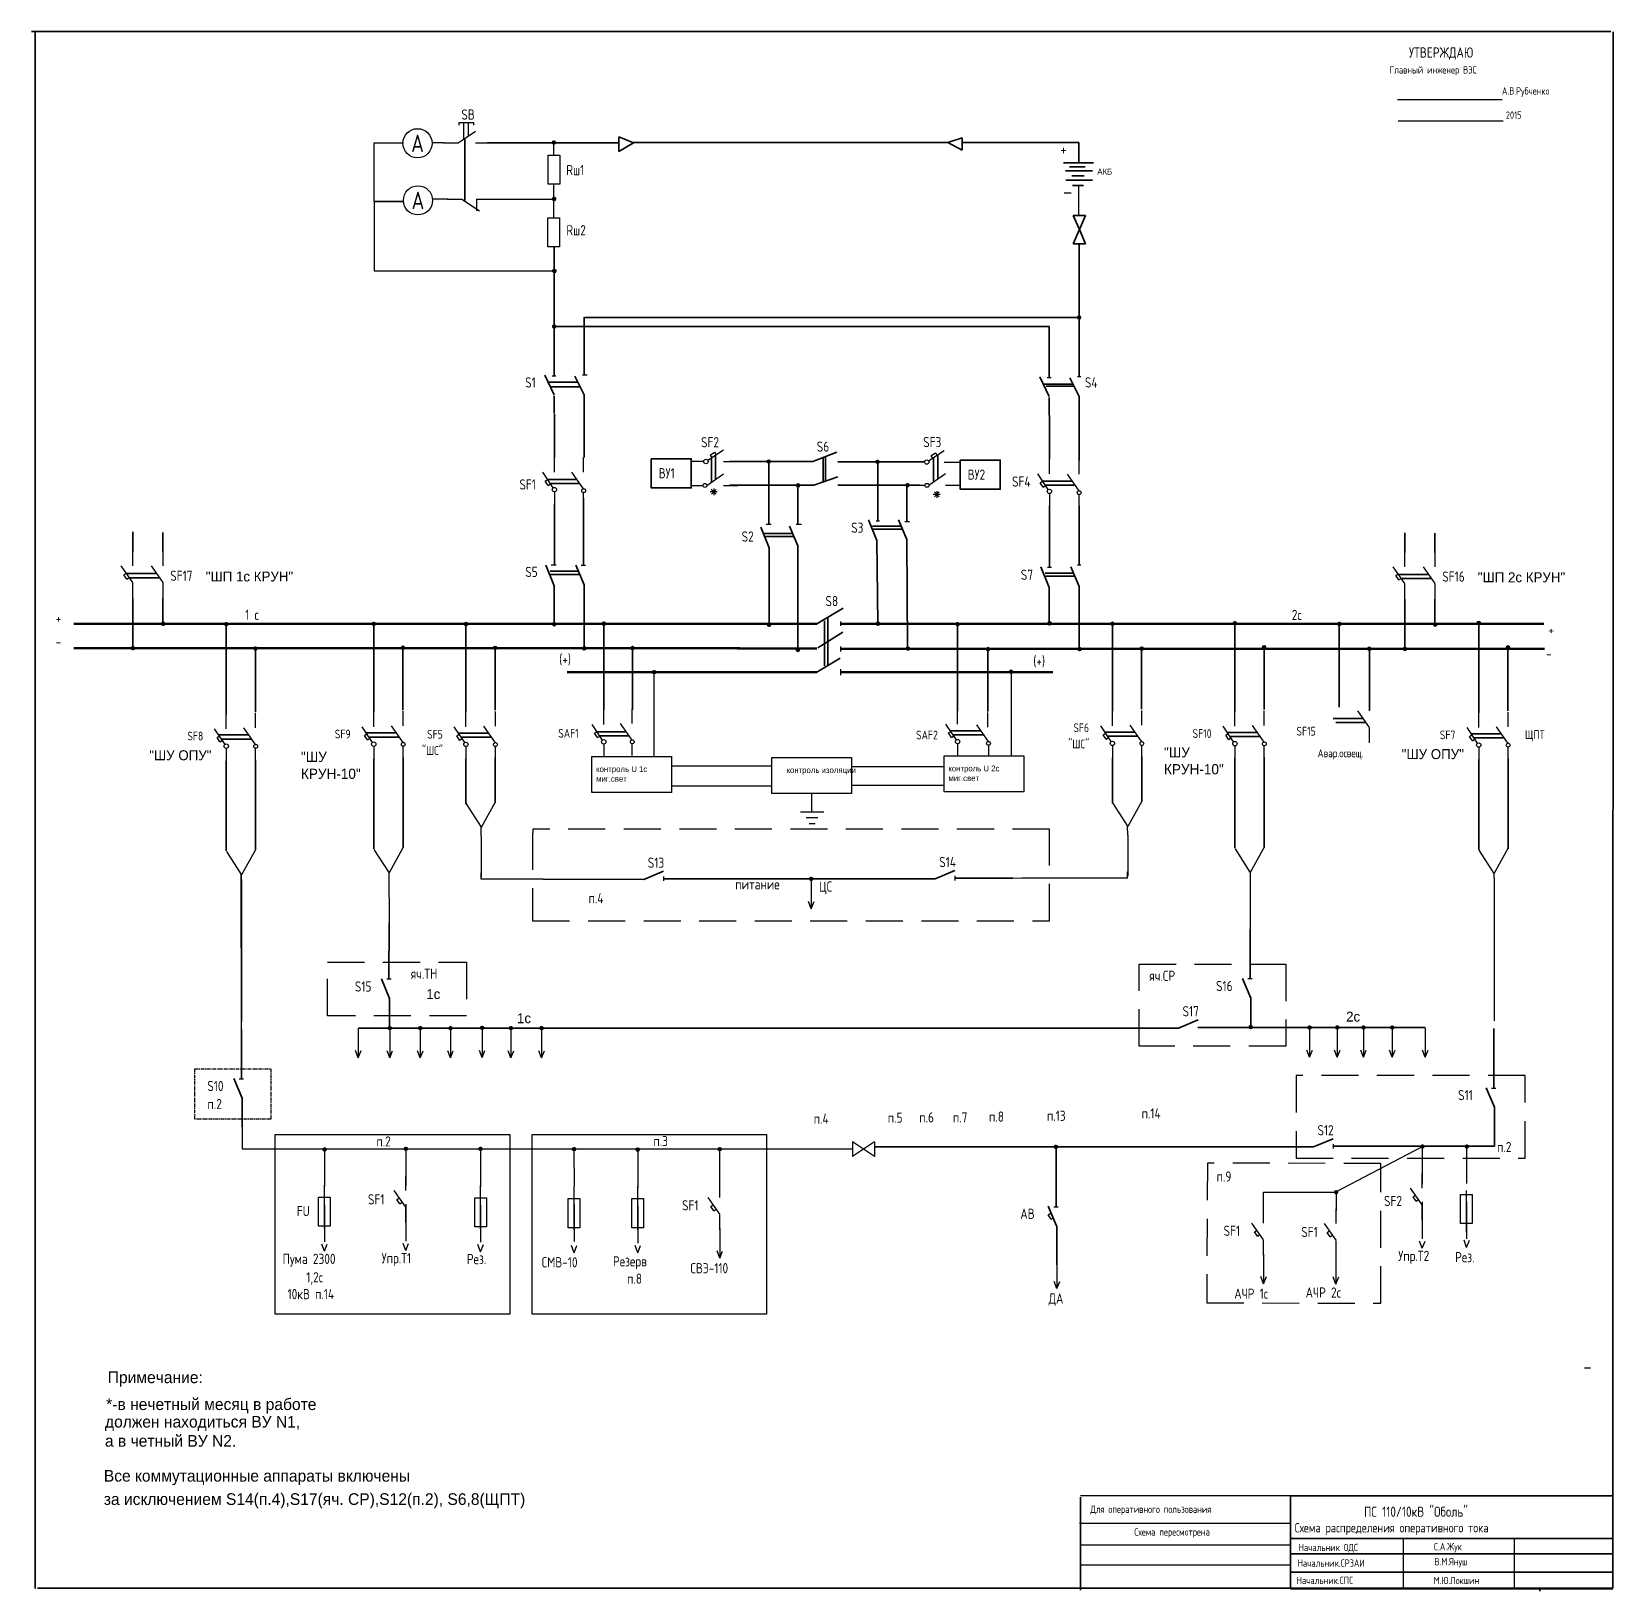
# Model space of a CAD drawing. Header units: millimetres. Extents: x 14 to 557, y 20 to 555.
import ezdxf
from ezdxf.enums import TextEntityAlignment as Align

# ---------------------------------------------------------------- set-up
doc = ezdxf.new("R2010")
doc.units = ezdxf.units.MM
doc.header["$MEASUREMENT"] = 0
doc.linetypes.add('CENTER', pattern=[2, 1.25, -0.25, 0.25, -0.25])
doc.linetypes.add('DASHED', pattern=[19.05, 12.7, -6.35])
doc.layers.add('0 @ 1', color=7, linetype='Continuous')
doc.layers.add('Элементы', color=6, linetype='Continuous')
doc.styles.add('Annotative', font='txt')
doc.styles.add('НАДПИСИ', font='gostw.shx')

msp = doc.modelspace()

# ---------------------------------------------------------------- texts
at = {"lineweight": 35, "style": 'НАДПИСИ'}
for s, height, p in [('УТВЕРЖДАЮ', 3.5, (486.76, 545.62)), ('Главный инженер ВЭС', 2.5, (480.11, 540.16)), ('А.В.Рубченко', 2.5, (518.63, 532.93)), ('SВ', 3.5, (161.65, 524.33)), ('2015', 2.5, (519.95, 524.65)), ('+', 4, (367.1, 512.17)), ('Rш1', 3.5, (197.64, 505.27)), ('Rш2', 3.5, (197.66, 484.64)), ('S1', 3.5, (183.56, 432.4)), ('S4', 3.5, (375.56, 432.4)), ('SF2', 3.5, (243.88, 411.9)), ('S6', 3.5, (283.56, 410.4)), ('SF3', 3.5, (320.06, 411.94)), ('ВУ1', 3.5, (229.35, 401.26)), ('ВУ2', 3.5, (335.34, 400.77)), ('SF4', 3.5, (350.56, 398.4)), ('SF1', 3.5, (181.56, 397.4)), ('S3', 3.5, (295.37, 382.57)), ('S2', 3.5, (257.8, 379.54)), ('SF17', 3.5, (61.78, 366.07)), ('S5', 3.5, (183.56, 367.4)), ('S7', 3.5, (353.56, 366.4)), ('SF16', 3.5, (498.14, 365.8)), ('S8', 3.5, (286.56, 357.4)), ('+', 3.5, (22.45, 351.4)), ('1 с', 3.5, (87.5, 352.68)), ('2с', 3.5, (446.54, 352.62)), ('-', 3.5, (22.45, 343.4)), ('(+)', 3.5, (195.22, 337.38)), ('(+)', 3.5, (357.85, 336.76)), ('-', 3.5, (533.79, 339.34)), ('SF9', 3, (118.24, 312.01)), ('SF5', 3, (149.9, 311.94)), ('SАF1', 3, (194.89, 312.27)), ('SF6', 3, (371.61, 314.17)), ('SF10', 3, (412.49, 312.18)), ('SF15', 3, (448.13, 312.99)), ('SF7', 3, (497.31, 311.72)), ('ЩПТ', 3, (526.51, 311.83)), ('SF8', 3, (67.66, 311.33)), ('"ШС"', 3, (148.14, 306.37)), ('SАF2', 3, (317.63, 311.68)), ('"ШС"', 3, (369.85, 308.61)), ('Авар.освещ.', 2.8, (455.4, 305.54)), ('S14', 3.5, (325.57, 267.82)), ('S13', 3.5, (225.61, 267.62)), ('питание', 3.5, (255.61, 260.21)), ('ЦС', 3.5, (284.31, 259.43)), ('п.4', 3.5, (205.28, 255.44)), ('S15', 3.5, (125.12, 225.14)), ('яч.ТН', 3.5, (144.32, 229.51)), ('яч.СР', 3.5, (397.68, 228.82)), ('S16', 3.5, (420.54, 225.31)), ('S17', 3.5, (409.05, 216.65)), ('S10', 3.5, (74.49, 191)), ('S11', 3.5, (503.58, 187.86)), ('п.2', 3.5, (74.55, 184.81)), ('п.14', 3.5, (395.01, 181.6)), ('п.4', 3.5, (282.52, 179.76)), ('п.5', 3.5, (307.94, 180.13)), ('п.6', 3.5, (318.73, 180.26)), ('п.7', 3.5, (330.26, 180.26)), ('п.8', 3.5, (342.66, 180.5)), ('п.13', 3.5, (362.54, 180.78)), ('S12', 3.5, (455.34, 175.82)), ('п.2', 3.5, (132.5, 171.99)), ('п.3', 3.5, (227.52, 172.13)), ('п.2', 3.5, (516.95, 170.09)), ('п.9', 3.5, (420.73, 159.94)), ('SF1', 3.5, (129.61, 152.1)), ('SF1', 3.5, (237.35, 150.05)), ('SF2', 3.5, (478.16, 151.54)), ('FU', 3.5, (105.19, 148.08)), ('AB', 3.5, (353.4, 147.15)), ('SF1', 3.5, (423.13, 141.32)), ('SF1', 3.5, (449.76, 140.91)), ('Упр.Т2', 3.5, (483.06, 132.7)), ('Рез.', 3.5, (502.54, 132.26)), ('Пума 2300', 3.5, (100.34, 131.69)), ('Упр.Т1', 3.5, (134.32, 131.91)), ('Рез.', 3.5, (163.53, 131.61)), ('СМВ-10', 3.5, (189.22, 130.52)), ('Резерв', 3.5, (213.65, 130.83)), ('СВЭ-110', 3.5, (240.23, 128.48)), ('1,2с', 3.5, (108.44, 125.37)), ('п.8', 3.5, (218.49, 124.91)), ('10кВ п.14', 3.5, (102.03, 119.6)), ('ДА', 3.5, (363.1, 118.08)), ('АЧР 1с', 3.5, (426.79, 119.75)), ('АЧР 2с', 3.5, (451.27, 120.14)), ('ПС 110/10кВ "Оболь"', 3.5, (471.33, 44.92)), ('Для оперативного пользования', 2.5, (377.45, 46.27)), ('Схема пересмотрена', 2.5, (392.52, 38.48)), ('Схема распределения оперативного тока', 3.2, (447.52, 39.57)), ('Начальник ОДС', 2.5, (448.84, 33.15)), ('С.А.Жук', 2.5, (495.31, 33.44)), ('Начальник.СРЗАИ', 2.5, (448.49, 27.79)), ('В.М.Януш', 2.5, (495.47, 28.28)), ('Начальник.СПС', 2.5, (448.16, 21.87)), ('М.Ю.Локшин', 2.5, (495.23, 21.83))]:
    msp.add_text(s, height=height, dxfattribs=at).set_placement(p)
msp.add_text('+', height=3.5, rotation=90, dxfattribs=at).set_placement((536.91, 347.92))
at = {"layer": '0 @ 1', "style": 'Annotative'}
msp.add_text('АКБ', height=2, dxfattribs=at).set_placement((379.82, 505.49))
at = {"layer": '0 @ 1', "color": 7, "ltscale": 12, "style": 'Annotative'}
for s, height, p in [('"ШП 1с КРУН"', 3.4153, (73.98, 365.87)), ('"ШП 2с КРУН"', 3.4153, (510.34, 365.6)), ('"ШУ ОПУ"', 3.415, (54.59, 304.54)), ('"ШУ ОПУ"', 3.415, (484.24, 304.93))]:
    msp.add_text(s, height=height, dxfattribs=at).set_placement(p)
at = {"layer": '0 @ 1', "color": 7, "style": 'Annotative'}
for s, p in [('Примечание:', (40.34, 90.79)), ('*-в нечетный месяц в работе', (39.82, 81.56)), ('должен находиться ВУ N1,', (39.4, 75.56)), ('а в четный ВУ N2.', (39.39, 68.98)), ('Все коммутационные аппараты включены', (39, 57)), ('за исключением S14(п.4),S17(яч. СР),S12(п.2), S6,8(ЩПТ)', (39, 49))]:
    msp.add_text(s, height=4, dxfattribs=at).set_placement(p)
at = {"layer": '0 @ 1', "color": 7, "attachment_point": 1, "style": 'Annotative'}
for s, insert, char_height, width in [('"ШУ КРУН-10"', (106.62, 307.42), 3.4789, 24.7476), ('"ШУ КРУН-10"', (402.69, 308.99), 3.4789, 24.7476), ('контроль U 1c миг.свет', (207.9, 302.48), 2, 24.5786), ('контроль изоляции', (273.21, 302.14), 2, 24.5786), ('контроль U 2c миг.свет', (328.72, 302.71), 2, 25.2273)]:
    msp.add_mtext(s, dxfattribs=dict(at, insert=insert, char_height=char_height, width=width))
at = {"layer": '0 @ 1', "color": 7, "linetype": 'DASHED', "char_height": 3.415, "width": 4.204, "attachment_point": 1, "style": 'Annotative'}
for s, insert in [('1с', (149.62, 226)), ('1с', (180.73, 217.72)), ('2с', (465.17, 218.27))]:
    msp.add_mtext(s, dxfattribs=dict(at, insert=insert))

# ---------------------------------------------------------------- blocks, each defined once
blk = doc.blocks.new('Резистор')
for p, q in [((-2, -10), (-2, 0)), ((-2, 0), (2, 0)), ((2, 0), (2, -10)), ((2, -10), (-2, -10))]:
    blk.add_line(p, q)
at = {"layer": 'Элементы', "style": 'НАДПИСИ', "width": 0.9, "flags": 8}
blk.add_attdef('R', text='', height=4, rotation=90, dxfattribs=at).set_placement((-3, -5), align=Align.CENTER)
blk.add_attdef('R', text='', height=4, dxfattribs=at).set_placement((5, -7), align=Align.CENTER)
blk = doc.blocks.new('Кнопка_с_замык_конт')
for p, q in [((0.25, 7), (5.25, 7)), ((0.25, 7), (0.25, 6.04)), ((2, 1.33), (2, 7)), ((3.5, 7), (3.5, 2.33)), ((5.25, 7), (5.25, 6.04)), ((0, 0), (6, 4)), ((6, 0), (10, 0))]:
    blk.add_line(p, q)
at = {"ltscale": 5}
blk.add_line((-5, 0), (0, 0), dxfattribs=at)
at = {"style": 'НАДПИСИ', "width": 0.8, "flags": 8}
blk.add_attdef('К1', text='', height=3, dxfattribs=at).set_placement((-2, -4), align=Align.RIGHT)
blk.add_attdef('К2', (7, -4), '', height=3, dxfattribs=at)
at = {"layer": 'Элементы', "style": 'НАДПИСИ', "width": 0.9, "flags": 8}
blk.add_attdef('SBN', text='', height=4, dxfattribs=at).set_placement((3, 9), align=Align.CENTER)
blk = doc.blocks.new('Амперметр')
blk.add_circle((0, 0), 5)
at = {"style": 'НАДПИСИ'}
blk.add_text('А', height=6, dxfattribs=at).set_placement((0, -3), align=Align.CENTER)
at = {"layer": 'Элементы', "style": 'НАДПИСИ', "width": 0.9, "flags": 8}
blk.add_attdef('PA', (5, 4), '', height=4, dxfattribs=at)
blk = doc.blocks.new('Контакт_р')
at = {"ltscale": 5}
blk.add_line((-5, 0), (0, 0), dxfattribs=at)
for p, q in [((0, 0), (6, -4)), ((5, 0), (5, -4)), ((5, 0), (11, 0))]:
    blk.add_line(p, q)
at = {"style": 'НАДПИСИ', "width": 0.8, "flags": 8}
blk.add_attdef('К1', text='', height=3, dxfattribs=at).set_placement((-2, -4), align=Align.RIGHT)
blk.add_attdef('К2', (8, -4), '', height=3, dxfattribs=at)
at = {"layer": 'Элементы', "style": 'НАДПИСИ', "width": 0.9, "flags": 8}
blk.add_attdef('К', text='', height=4, dxfattribs=at).set_placement((3, 2), align=Align.CENTER)
blk = doc.blocks.new('Выключатель_авт1')
for p, q in [((4.25, 0), (0, 0)), ((11, 0), (16, 0))]:
    blk.add_line(p, q)
at = {"ltscale": 5}
for p, q in [((5.62, 0.42), (11, 4)), ((6.44, 2.16), (7.94, 3.16)), ((6.44, 2.16), (7, 1.33)), ((7.94, 3.16), (8.5, 2.33))]:
    blk.add_line(p, q, dxfattribs=at)
blk.add_circle((5, 0), 0.75)
at = {"style": 'НАДПИСИ', "width": 0.8, "flags": 8}
blk.add_attdef('К1', text='', height=3, dxfattribs=at).set_placement((3, -4), align=Align.RIGHT)
blk.add_attdef('К2', (13, -4), '', height=3, dxfattribs=at)
at = {"layer": 'Элементы', "style": 'НАДПИСИ', "width": 0.9, "flags": 8}
blk.add_attdef('QFN', text='', height=4, dxfattribs=at).set_placement((8, 5), align=Align.CENTER)
blk.add_attdef('QFN', (6, -4), '', height=4, rotation=270, dxfattribs=at)
blk = doc.blocks.new('Заземление')
at = {"ltscale": 5}
for p, q in [((-4, 0), (4, 0)), ((-2, -2), (2, -2)), ((-1, -4), (1, -4))]:
    blk.add_line(p, q, dxfattribs=at)
blk = doc.blocks.new('клемма 6')
for p, q in [((-2.5, 2.5), (2.5, -5)), ((2.5, 2.5), (-2.5, -5)), ((-2.5, 2.5), (2.5, 2.5)), ((-2.5, -5), (2.5, -5)), ((0, -5), (2.5, -5))]:
    blk.add_line(p, q)
blk = doc.blocks.new('Предохранитель')
for p, q in [((-2, -5), (-2, 5)), ((-2, 5), (2, 5)), ((2, 5), (2, -5)), ((2, -5), (-2, -5))]:
    blk.add_line(p, q)
at = {"layer": 'Элементы', "style": 'НАДПИСИ', "width": 0.9, "flags": 8}
blk.add_attdef('FU', text='', height=4, rotation=90, dxfattribs=at).set_placement((-3, 0), align=Align.CENTER)
blk.add_attdef('FU', text='', height=4, dxfattribs=at).set_placement((6, -2), align=Align.CENTER)

# ---------------------------------------------------------------- hatches: boundary and pattern name
at = {"lineweight": 35}
h = msp.add_hatch(dxfattribs=at)
h.set_pattern_fill('ANSI38', color=256, style=0)
h.set_pattern_definition([(45, (-44.13146, 305.95852), (-0.08838835, 0.08838835), []), (135, (-44.13146, 305.95852), (-0.265165043, 0.08838835), [0.3125, -0.1875])])
edge = h.paths.add_edge_path()
edge.add_arc((193.37, 516.46), 0.5, 0, 360)
h = msp.add_hatch(dxfattribs=at)
h.set_pattern_fill('ANSI38', color=256, style=0)
h.set_pattern_definition([(45, (-44.02686, 286.60735), (-0.08838835, 0.08838835), []), (135, (-44.02686, 286.60735), (-0.265165043, 0.08838835), [0.3125, -0.1875])])
edge = h.paths.add_edge_path()
edge.add_arc((193.47, 497.11), 0.5, 0, 360)
h = msp.add_hatch(dxfattribs=at)
h.set_pattern_fill('ANSI38', color=256, style=0)
h.set_pattern_definition([(45, (-43.93072, 261.91549), (-0.08838835, 0.08838835), []), (135, (-43.93072, 261.91549), (-0.265165043, 0.08838835), [0.3125, -0.1875])])
edge = h.paths.add_edge_path()
edge.add_arc((193.57, 472.42), 0.5, 0, 360)
h = msp.add_hatch(dxfattribs=at)
h.set_pattern_fill('ANSI38', color=256, style=0)
h.set_pattern_definition([(45, (136.06146, 245.94384), (-0.08838835, 0.08838835), []), (135, (136.06146, 245.94384), (-0.265165043, 0.08838835), [0.3125, -0.1875])])
edge = h.paths.add_edge_path()
edge.add_arc((373.56, 456.44), 0.5, 0, 360)
h = msp.add_hatch(dxfattribs=at)
h.set_pattern_fill('ANSI38', color=256, style=0)
h.set_pattern_definition([(45, (-44.01422, 242.81342), (-0.08838835, 0.08838835), []), (135, (-44.01422, 242.81342), (-0.265165043, 0.08838835), [0.3125, -0.1875])])
edge = h.paths.add_edge_path()
edge.add_arc((193.49, 453.31), 0.5, 0, 360)
h = msp.add_hatch(dxfattribs=at)
h.set_pattern_fill('ANSI38', color=256, style=0)
h.set_pattern_definition([(45, (29.59249, 196.47888), (-0.08838835, 0.08838835), []), (135, (29.59249, 196.47888), (-0.265165043, 0.08838835), [0.3125, -0.1875])])
edge = h.paths.add_edge_path()
edge.add_arc((267.09, 406.98), 0.5, 0, 360)
h = msp.add_hatch(dxfattribs=at)
h.set_pattern_fill('ANSI38', color=256, style=0)
h.set_pattern_definition([(45, (66.92158, 196.42484), (-0.08838835, 0.08838835), []), (135, (66.92158, 196.42484), (-0.265165043, 0.08838835), [0.3125, -0.1875])])
edge = h.paths.add_edge_path()
edge.add_arc((304.42, 406.92), 0.5, 0, 360)
h = msp.add_hatch(dxfattribs=at)
h.set_pattern_fill('ANSI38', color=256, style=0)
h.set_pattern_definition([(45, (39.6757, 187.82619), (-0.08838835, 0.08838835), []), (135, (39.6757, 187.82619), (-0.265165043, 0.08838835), [0.3125, -0.1875])])
edge = h.paths.add_edge_path()
edge.add_arc((277.18, 398.83), 0.5, 0, 360)
h = msp.add_hatch(dxfattribs=at)
h.set_pattern_fill('ANSI38', color=256, style=0)
h.set_pattern_definition([(45, (77.19065, 188.38574), (-0.08838835, 0.08838835), []), (135, (77.19065, 188.38574), (-0.265165043, 0.08838835), [0.3125, -0.1875])])
edge = h.paths.add_edge_path()
edge.add_arc((314.69, 398.89), 0.5, 0, 360)
h = msp.add_hatch(dxfattribs=at)
h.set_pattern_fill('ANSI38', color=256, style=0)
h.set_pattern_definition([(45, (-178.116, 140.8446), (-0.08838835, 0.08838835), []), (135, (-178.116, 140.8446), (-0.265165043, 0.08838835), [0.3125, -0.1875])])
edge = h.paths.add_edge_path()
edge.add_arc((59.38, 351.34), 0.5, 0, 360)
h = msp.add_hatch(dxfattribs=at)
h.set_pattern_fill('ANSI38', color=256, style=0)
h.set_pattern_definition([(45, (-167.15069, 140.72595), (-0.08838835, 0.08838835), []), (135, (-167.15069, 140.72595), (-0.265165043, 0.08838835), [0.3125, -0.1875])])
edge = h.paths.add_edge_path()
edge.add_arc((81.01, 351.23), 0.5, 0, 360)
h = msp.add_hatch(dxfattribs=at)
h.set_pattern_fill('ANSI38', color=256, style=0)
h.set_pattern_definition([(45, (-116.5836, 140.84497), (-0.08838835, 0.08838835), []), (135, (-116.5836, 140.84497), (-0.265165043, 0.08838835), [0.3125, -0.1875])])
edge = h.paths.add_edge_path()
edge.add_arc((131.58, 351.34), 0.5, 0, 360)
h = msp.add_hatch(dxfattribs=at)
h.set_pattern_fill('ANSI38', color=256, style=0)
h.set_pattern_definition([(45, (-84.92957, 140.77192), (-0.08838835, 0.08838835), []), (135, (-84.92957, 140.77192), (-0.265165043, 0.08838835), [0.3125, -0.1875])])
edge = h.paths.add_edge_path()
edge.add_arc((163.23, 351.27), 0.5, 0, 360)
h = msp.add_hatch(dxfattribs=at)
h.set_pattern_fill('ANSI38', color=256, style=0)
h.set_pattern_definition([(45, (-44.01112, 140.68613), (-0.08838835, 0.08838835), []), (135, (-44.01112, 140.68613), (-0.265165043, 0.08838835), [0.3125, -0.1875])])
edge = h.paths.add_edge_path()
edge.add_arc((193.49, 351.19), 0.5, 0, 360)
h = msp.add_hatch(dxfattribs=at)
h.set_pattern_fill('ANSI38', color=256, style=0)
h.set_pattern_definition([(45, (-26.98266, 137.56063), (-0.08838835, 0.08838835), []), (135, (-26.98266, 137.56063), (-0.265165043, 0.08838835), [0.3125, -0.1875])])
edge = h.paths.add_edge_path()
edge.add_arc((210.49, 351.38), 0.5, 0, 360)
h = msp.add_hatch(dxfattribs=at)
h.set_pattern_fill('ANSI38', color=256, style=0)
h.set_pattern_definition([(45, (3.14441, 140.00013), (-0.088388348, 0.088388348), []), (135, (3.14441, 140.00013), (-0.265165043, 0.088388348), [0.3125, -0.1875])])
edge = h.paths.add_edge_path()
edge.add_arc((267.21, 351), 0.5, 0, 360)
h = msp.add_hatch(dxfattribs=at)
h.set_pattern_fill('ANSI38', color=256, style=0)
h.set_pattern_definition([(45, (67.05231, 140.88887), (-0.08838835, 0.08838835), []), (135, (67.05231, 140.88887), (-0.265165043, 0.08838835), [0.3125, -0.1875])])
edge = h.paths.add_edge_path()
edge.add_arc((304.55, 351.39), 0.5, 0, 360)
h = msp.add_hatch(dxfattribs=at)
h.set_pattern_fill('ANSI38', color=256, style=0)
h.set_pattern_definition([(45, (94.38978, 140.71653), (-0.08838835, 0.08838835), []), (135, (94.38978, 140.71653), (-0.265165043, 0.08838835), [0.3125, -0.1875])])
edge = h.paths.add_edge_path()
edge.add_arc((331.89, 351.22), 0.5, 0, 360)
h = msp.add_hatch(dxfattribs=at)
h.set_pattern_fill('ANSI38', color=256, style=0)
h.set_pattern_definition([(45, (125.93292, 141.0063), (-0.08838835, 0.08838835), []), (135, (125.93292, 141.0063), (-0.265165043, 0.08838835), [0.3125, -0.1875])])
edge = h.paths.add_edge_path()
edge.add_arc((363.43, 351.51), 0.5, 0, 360)
h = msp.add_hatch(dxfattribs=at)
h.set_pattern_fill('ANSI38', color=256, style=0)
h.set_pattern_definition([(45, (136.84335, 140.87411), (-0.08838835, 0.08838835), []), (135, (136.84335, 140.87411), (-0.265165043, 0.08838835), [0.3125, -0.1875])])
edge = h.paths.add_edge_path()
edge.add_arc((385, 351.37), 0.5, 0, 360)
h = msp.add_hatch(dxfattribs=at)
h.set_pattern_fill('ANSI38', color=256, style=0)
h.set_pattern_definition([(45, (178.84299, 141.01672), (-0.08838835, 0.08838835), []), (135, (178.84299, 141.01672), (-0.265165043, 0.08838835), [0.3125, -0.1875])])
edge = h.paths.add_edge_path()
edge.add_arc((427, 351.52), 0.5, 0, 360)
h = msp.add_hatch(dxfattribs=at)
h.set_pattern_fill('ANSI38', color=256, style=0)
h.set_pattern_definition([(45, (225.34716, 140.77928), (-0.08838835, 0.08838835), []), (135, (225.34716, 140.77928), (-0.265165043, 0.08838835), [0.3125, -0.1875])])
edge = h.paths.add_edge_path()
edge.add_arc((462.85, 351.28), 0.5, 0, 360)
h = msp.add_hatch(dxfattribs=at)
h.set_pattern_fill('ANSI38', color=256, style=0)
h.set_pattern_definition([(45, (258.24499, 140.57657), (-0.08838835, 0.08838835), []), (135, (258.24499, 140.57657), (-0.265165043, 0.08838835), [0.3125, -0.1875])])
edge = h.paths.add_edge_path()
edge.add_arc((495.74, 351.08), 0.5, 0, 360)
h = msp.add_hatch(dxfattribs=at)
h.set_pattern_fill('ANSI38', color=256, style=0)
h.set_pattern_definition([(45, (262.49756, 141.11878), (-0.08838835, 0.08838835), []), (135, (262.49756, 141.11878), (-0.265165043, 0.08838835), [0.3125, -0.1875])])
edge = h.paths.add_edge_path()
edge.add_arc((510.66, 351.62), 0.5, 0, 360)
h = msp.add_hatch(dxfattribs=at)
h.set_pattern_fill('ANSI38', color=256, style=0)
h.set_pattern_definition([(45, (-188.49867, 132.47719), (-0.08838835, 0.08838835), []), (135, (-188.49867, 132.47719), (-0.265165043, 0.08838835), [0.3125, -0.1875])])
edge = h.paths.add_edge_path()
edge.add_arc((49, 342.98), 0.5, 0, 360)
h = msp.add_hatch(dxfattribs=at)
h.set_pattern_fill('ANSI38', color=256, style=0)
h.set_pattern_definition([(45, (-146.46231, 132.35414), (-0.08838835, 0.08838835), []), (135, (-146.46231, 132.35414), (-0.265165043, 0.08838835), [0.3125, -0.1875])])
edge = h.paths.add_edge_path()
edge.add_arc((91.04, 342.85), 0.5, 0, 360)
h = msp.add_hatch(dxfattribs=at)
h.set_pattern_fill('ANSI38', color=256, style=0)
h.set_pattern_definition([(45, (-95.89522, 132.61061), (-0.08838835, 0.08838835), []), (135, (-95.89522, 132.61061), (-0.265165043, 0.08838835), [0.3125, -0.1875])])
edge = h.paths.add_edge_path()
edge.add_arc((141.6, 343.11), 0.5, 0, 360)
h = msp.add_hatch(dxfattribs=at)
h.set_pattern_fill('ANSI38', color=256, style=0)
h.set_pattern_definition([(45, (-64.24118, 132.53756), (-0.08838835, 0.08838835), []), (135, (-64.24118, 132.53756), (-0.265165043, 0.08838835), [0.3125, -0.1875])])
edge = h.paths.add_edge_path()
edge.add_arc((173.26, 343.04), 0.5, 0, 360)
h = msp.add_hatch(dxfattribs=at)
h.set_pattern_fill('ANSI38', color=256, style=0)
h.set_pattern_definition([(45, (-33.7233, 132.40223), (-0.08838835, 0.08838835), []), (135, (-33.7233, 132.40223), (-0.265165043, 0.08838835), [0.3125, -0.1875])])
edge = h.paths.add_edge_path()
edge.add_arc((203.78, 342.9), 0.5, 0, 360)
h = msp.add_hatch(dxfattribs=at)
h.set_pattern_fill('ANSI38', color=256, style=0)
h.set_pattern_definition([(45, (-17.18303, 132.51832), (-0.08838835, 0.08838835), []), (135, (-17.18303, 132.51832), (-0.265165043, 0.08838835), [0.3125, -0.1875])])
edge = h.paths.add_edge_path()
edge.add_arc((220.32, 343.02), 0.5, 0, 360)
h = msp.add_hatch(dxfattribs=at)
h.set_pattern_fill('ANSI38', color=256, style=0)
h.set_pattern_definition([(45, (39.62265, 131.88655), (-0.08838835, 0.08838835), []), (135, (39.62265, 131.88655), (-0.265165043, 0.08838835), [0.3125, -0.1875])])
edge = h.paths.add_edge_path()
edge.add_arc((277.12, 342.39), 0.5, 0, 360)
h = msp.add_hatch(dxfattribs=at)
h.set_pattern_fill('ANSI38', color=256, style=0)
h.set_pattern_definition([(45, (77.34818, 132.34064), (-0.08838835, 0.08838835), []), (135, (77.34818, 132.34064), (-0.265165043, 0.08838835), [0.3125, -0.1875])])
edge = h.paths.add_edge_path()
edge.add_arc((314.85, 342.84), 0.5, 0, 360)
h = msp.add_hatch(dxfattribs=at)
h.set_pattern_fill('ANSI38', color=256, style=0)
h.set_pattern_definition([(45, (104.83067, 132.1683), (-0.08838835, 0.08838835), []), (135, (104.83067, 132.1683), (-0.265165043, 0.08838835), [0.3125, -0.1875])])
edge = h.paths.add_edge_path()
edge.add_arc((342.33, 342.67), 0.5, 0, 360)
h = msp.add_hatch(dxfattribs=at)
h.set_pattern_fill('ANSI38', color=256, style=0)
h.set_pattern_definition([(45, (136.2288, 132.1683), (-0.08838835, 0.08838835), []), (135, (136.2288, 132.1683), (-0.265165043, 0.08838835), [0.3125, -0.1875])])
edge = h.paths.add_edge_path()
edge.add_arc((373.73, 342.67), 0.5, 0, 360)
h = msp.add_hatch(dxfattribs=at)
h.set_pattern_fill('ANSI38', color=256, style=0)
h.set_pattern_definition([(45, (157.52525, 132.3024), (-0.08838835, 0.08838835), []), (135, (157.52525, 132.3024), (-0.265165043, 0.08838835), [0.3125, -0.1875])])
edge = h.paths.add_edge_path()
edge.add_arc((395.03, 342.8), 0.5, 0, 360)
h = msp.add_hatch(dxfattribs=at)
h.set_pattern_fill('ANSI38', color=256, style=0)
h.set_pattern_definition([(45, (199.53137, 132.78236), (-0.08838835, 0.08838835), []), (135, (199.53137, 132.78236), (-0.265165043, 0.08838835), [0.3125, -0.1875])])
edge = h.paths.add_edge_path()
edge.add_arc((437.03, 343.28), 0.5, 0, 360)
h = msp.add_hatch(dxfattribs=at)
h.set_pattern_fill('ANSI38', color=256, style=0)
h.set_pattern_definition([(45, (235.63304, 132.27159), (-0.08838835, 0.08838835), []), (135, (235.63304, 132.27159), (-0.265165043, 0.08838835), [0.3125, -0.1875])])
edge = h.paths.add_edge_path()
edge.add_arc((473.13, 342.77), 0.5, 0, 360)
h = msp.add_hatch(dxfattribs=at)
h.set_pattern_fill('ANSI38', color=256, style=0)
h.set_pattern_definition([(45, (247.86233, 132.20915), (-0.08838835, 0.08838835), []), (135, (247.86233, 132.20915), (-0.265165043, 0.08838835), [0.3125, -0.1875])])
edge = h.paths.add_edge_path()
edge.add_arc((485.36, 342.71), 0.5, 0, 360)
h = msp.add_hatch(dxfattribs=at)
h.set_pattern_fill('ANSI38', color=256, style=0)
h.set_pattern_definition([(45, (283.18594, 132.74697), (-0.08838835, 0.08838835), []), (135, (283.18594, 132.74697), (-0.265165043, 0.08838835), [0.3125, -0.1875])])
edge = h.paths.add_edge_path()
edge.add_arc((520.69, 343.25), 0.5, 0, 360)
h = msp.add_hatch(dxfattribs=at)
h.set_pattern_fill('ANSI38', color=256, style=0)
h.set_pattern_definition([(45, (-9.74587, 124.27707), (-0.08838835, 0.08838835), []), (135, (-9.74587, 124.27707), (-0.265165043, 0.08838835), [0.3125, -0.1875])])
edge = h.paths.add_edge_path()
edge.add_arc((227.75, 334.78), 0.5, 0, 360)
h = msp.add_hatch(dxfattribs=at)
h.set_pattern_fill('ANSI38', color=256, style=0)
h.set_pattern_definition([(45, (112.77807, 124.38079), (-0.08838835, 0.08838835), []), (135, (112.77807, 124.38079), (-0.265165043, 0.08838835), [0.3125, -0.1875])])
edge = h.paths.add_edge_path()
edge.add_arc((350.28, 334.88), 0.5, 0, 360)
h = msp.add_hatch(dxfattribs=at)
h.set_pattern_fill('ANSI38', color=256, style=0)
h.set_pattern_definition([(45, (44.18123, 53.31075), (-0.08838835, 0.08838835), []), (135, (44.18123, 53.31075), (-0.265165043, 0.08838835), [0.3125, -0.1875])])
edge = h.paths.add_edge_path()
edge.add_arc((281.68, 263.81), 0.5, 0, 360)
h = msp.add_hatch(dxfattribs=at)
h.set_pattern_fill('ANSI38', color=256, style=0)
h.set_pattern_definition([(45, (-100.40503, 2.10153), (-0.08838835, 0.08838835), []), (135, (-100.40503, 2.10153), (-0.265165043, 0.08838835), [0.3125, -0.1875])])
edge = h.paths.add_edge_path()
edge.add_arc((137.09, 212.6), 0.5, 0, 360)
h = msp.add_hatch(dxfattribs=at)
h.set_pattern_fill('ANSI38', color=256, style=0)
h.set_pattern_definition([(45, (-89.94455, 2.10153), (-0.08838835, 0.08838835), []), (135, (-89.94455, 2.10153), (-0.265165043, 0.08838835), [0.3125, -0.1875])])
edge = h.paths.add_edge_path()
edge.add_arc((147.56, 212.6), 0.5, 0, 360)
h = msp.add_hatch(dxfattribs=at)
h.set_pattern_fill('ANSI38', color=256, style=0)
h.set_pattern_definition([(45, (-79.58093, 2.10153), (-0.08838835, 0.08838835), []), (135, (-79.58093, 2.10153), (-0.265165043, 0.08838835), [0.3125, -0.1875])])
edge = h.paths.add_edge_path()
edge.add_arc((157.92, 212.6), 0.5, 0, 360)
h = msp.add_hatch(dxfattribs=at)
h.set_pattern_fill('ANSI38', color=256, style=0)
h.set_pattern_definition([(45, (-68.73303, 2.19829), (-0.08838835, 0.08838835), []), (135, (-68.73303, 2.19829), (-0.265165043, 0.08838835), [0.3125, -0.1875])])
edge = h.paths.add_edge_path()
edge.add_arc((168.77, 212.7), 0.5, 0, 360)
h = msp.add_hatch(dxfattribs=at)
h.set_pattern_fill('ANSI38', color=256, style=0)
h.set_pattern_definition([(45, (-58.85369, 2.10153), (-0.08838835, 0.08838835), []), (135, (-58.85369, 2.10153), (-0.265165043, 0.08838835), [0.3125, -0.1875])])
edge = h.paths.add_edge_path()
edge.add_arc((178.65, 212.6), 0.5, 0, 360)
h = msp.add_hatch(dxfattribs=at)
h.set_pattern_fill('ANSI38', color=256, style=0)
h.set_pattern_definition([(45, (-48.29635, 2.10153), (-0.08838835, 0.08838835), []), (135, (-48.29635, 2.10153), (-0.265165043, 0.08838835), [0.3125, -0.1875])])
edge = h.paths.add_edge_path()
edge.add_arc((189.2, 212.6), 0.5, 0, 360)
h = msp.add_hatch(dxfattribs=at)
h.set_pattern_fill('ANSI38', color=256, style=0)
h.set_pattern_definition([(45, (194.9433, 2.49191), (-0.08838835, 0.08838835), []), (135, (194.9433, 2.49191), (-0.265165043, 0.08838835), [0.3125, -0.1875])])
edge = h.paths.add_edge_path()
edge.add_arc((432.44, 212.99), 0.5, 0, 360)
h = msp.add_hatch(dxfattribs=at)
h.set_pattern_fill('ANSI38', color=256, style=0)
h.set_pattern_definition([(45, (215.11852, 2.33135), (-0.08838835, 0.08838835), []), (135, (215.11852, 2.33135), (-0.265165043, 0.08838835), [0.3125, -0.1875])])
edge = h.paths.add_edge_path()
edge.add_arc((452.62, 212.83), 0.5, 0, 360)
h = msp.add_hatch(dxfattribs=at)
h.set_pattern_fill('ANSI38', color=256, style=0)
h.set_pattern_definition([(45, (224.64485, 2.33135), (-0.08838835, 0.08838835), []), (135, (224.64485, 2.33135), (-0.265165043, 0.08838835), [0.3125, -0.1875])])
edge = h.paths.add_edge_path()
edge.add_arc((462.14, 212.83), 0.5, 0, 360)
h = msp.add_hatch(dxfattribs=at)
h.set_pattern_fill('ANSI38', color=256, style=0)
h.set_pattern_definition([(45, (233.6299, 2.33135), (-0.08838835, 0.08838835), []), (135, (233.6299, 2.33135), (-0.265165043, 0.08838835), [0.3125, -0.1875])])
edge = h.paths.add_edge_path()
edge.add_arc((471.13, 212.83), 0.5, 0, 360)
h = msp.add_hatch(dxfattribs=at)
h.set_pattern_fill('ANSI38', color=256, style=0)
h.set_pattern_definition([(45, (243.48099, 2.33135), (-0.08838835, 0.08838835), []), (135, (243.48099, 2.33135), (-0.265165043, 0.08838835), [0.3125, -0.1875])])
edge = h.paths.add_edge_path()
edge.add_arc((480.98, 212.83), 0.5, 0, 360)
h = msp.add_hatch(dxfattribs=at)
h.set_pattern_fill('ANSI38', color=256, style=0)
h.set_pattern_definition([(45, (-122.7699, -39.52682), (-0.08838835, 0.08838835), []), (135, (-122.7699, -39.52682), (-0.265165043, 0.08838835), [0.3125, -0.1875])])
edge = h.paths.add_edge_path()
edge.add_arc((114.73, 170.97), 0.5, 0, 360)
h = msp.add_hatch(dxfattribs=at)
h.set_pattern_fill('ANSI38', color=256, style=0)
h.set_pattern_definition([(45, (-94.86987, -39.30908), (-0.08838835, 0.08838835), []), (135, (-94.86987, -39.30908), (-0.265165043, 0.08838835), [0.3125, -0.1875])])
edge = h.paths.add_edge_path()
edge.add_arc((142.63, 171.19), 0.5, 0, 360)
h = msp.add_hatch(dxfattribs=at)
h.set_pattern_fill('ANSI38', color=256, style=0)
h.set_pattern_definition([(45, (-69.29562, -39.33712), (-0.08838835, 0.08838835), []), (135, (-69.29562, -39.33712), (-0.265165043, 0.08838835), [0.3125, -0.1875])])
edge = h.paths.add_edge_path()
edge.add_arc((168.2, 171.16), 0.5, 0, 360)
h = msp.add_hatch(dxfattribs=at)
h.set_pattern_fill('ANSI38', color=256, style=0)
h.set_pattern_definition([(45, (-37.19723, -39.41854), (-0.08838835, 0.08838835), []), (135, (-37.19723, -39.41854), (-0.265165043, 0.08838835), [0.3125, -0.1875])])
edge = h.paths.add_edge_path()
edge.add_arc((200.3, 171.08), 0.5, 0, 360)
h = msp.add_hatch(dxfattribs=at)
h.set_pattern_fill('ANSI38', color=256, style=0)
h.set_pattern_definition([(45, (-15.3572, -39.5858), (-0.08838835, 0.08838835), []), (135, (-15.3572, -39.5858), (-0.265165043, 0.08838835), [0.3125, -0.1875])])
edge = h.paths.add_edge_path()
edge.add_arc((222.14, 170.91), 0.5, 0, 360)
h = msp.add_hatch(dxfattribs=at)
h.set_pattern_fill('ANSI38', color=256, style=0)
h.set_pattern_definition([(45, (12.7995, -39.42445), (-0.08838835, 0.08838835), []), (135, (12.7995, -39.42445), (-0.265165043, 0.08838835), [0.3125, -0.1875])])
edge = h.paths.add_edge_path()
edge.add_arc((250.3, 171.08), 0.5, 0, 360)
h = msp.add_hatch(dxfattribs=at)
h.set_pattern_fill('ANSI38', color=256, style=0)
h.set_pattern_definition([(45, (128.13003, -38.65156), (-0.08838835, 0.08838835), []), (135, (128.13003, -38.65156), (-0.265165043, 0.08838835), [0.3125, -0.1875])])
edge = h.paths.add_edge_path()
edge.add_arc((365.63, 171.85), 0.5, 0, 360)
h = msp.add_hatch(dxfattribs=at)
h.set_pattern_fill('ANSI38', color=256, style=0)
h.set_pattern_definition([(45, (253.86627, -38.52291), (-0.08838835, 0.08838835), []), (135, (253.86627, -38.52291), (-0.265165043, 0.08838835), [0.3125, -0.1875])])
edge = h.paths.add_edge_path()
edge.add_arc((491.37, 171.98), 0.5, 0, 360)
h = msp.add_hatch(dxfattribs=at)
h.set_pattern_fill('ANSI38', color=256, style=0)
h.set_pattern_definition([(45, (269.08188, -38.53786), (-0.08838835, 0.08838835), []), (135, (269.08188, -38.53786), (-0.265165043, 0.08838835), [0.3125, -0.1875])])
edge = h.paths.add_edge_path()
edge.add_arc((506.58, 171.96), 0.5, 0, 360)
h = msp.add_hatch(dxfattribs=at)
h.set_pattern_fill('ANSI38', color=256, style=0)
h.set_pattern_definition([(45, (224.25149, -54.19893), (-0.08838835, 0.08838835), []), (135, (224.25149, -54.19893), (-0.265165043, 0.08838835), [0.3125, -0.1875])])
edge = h.paths.add_edge_path()
edge.add_arc((461.75, 156.3), 0.5, 0, 360)

# ---------------------------------------------------------------- linework, layer by layer
for p, q in [((555.97, 554.54), (14.23, 554.54)), ((15.46, 554.43), (15.46, 20.3)), ((556.74, 554.43), (556.64, 20.43)), ((162.87, 517.95), (162.87, 496.3)), ((170.53, 516.4), (215.73, 516.4)), ((220.7, 516.4), (215.7, 518.4)), ((215.7, 518.4), (215.7, 513.4)), ((220.66, 516.4), (215.7, 513.4)), ((220.58, 516.51), (328.55, 516.51)), ((333.47, 518.11), (328.51, 516.51)), ((333.47, 513.86), (328.51, 516.5)), ((333.49, 518.11), (333.49, 513.86)), ((333.56, 516.48), (373.42, 516.48)), ((373.42, 509.47), (373.42, 516.48)), ((378.51, 509.5), (368.24, 509.5)), ((378.13, 506.76), (368.92, 506.76)), ((375.65, 508.18), (370.33, 508.18)), ((375.32, 505.05), (371.07, 505.05)), ((378.18, 503.53), (368.97, 503.53)), ((375.13, 501.79), (371.32, 501.79)), ((371.51, 491.43), (375.76, 491.43)), ((371.51, 491.43), (373.65, 486.64)), ((375.76, 491.43), (373.65, 486.62)), ((371.51, 481.68), (373.66, 486.64)), ((375.76, 481.68), (373.65, 486.64)), ((193.5, 480.43), (193.5, 448.51)), ((371.51, 481.68), (375.76, 481.68)), ((373.6, 481.82), (373.6, 436.2)), ((203.79, 456.58), (203.79, 436.82)), ((203.87, 456.46), (374.09, 456.46)), ((193.9, 453.33), (363.4, 453.33)), ((363.31, 453.25), (363.31, 435.85)), ((193.5, 448.51), (193.5, 436.46)), ((193.51, 429.96), (190.31, 436.69)), ((191.73, 434.21), (201.66, 434.21)), ((203.79, 429.96), (200.6, 436.33)), ((363.32, 429.34), (360.12, 436.07)), ((373.6, 429.34), (370.41, 435.72)), ((192.18, 432.62), (202.47, 432.62)), ((193.51, 423.58), (193.51, 429.6)), ((203.79, 408.4), (203.79, 429.96)), ((361.54, 433.59), (371.47, 433.59)), ((362.25, 432.88), (371.83, 432.88)), ((363.32, 422.96), (363.32, 428.99)), ((373.6, 407.37), (373.6, 429.34)), ((193.56, 423.4), (193.56, 408.4)), ((363.37, 422.78), (363.37, 407.78)), ((247.41, 408.22), (247.41, 399.95)), ((248.87, 409.3), (248.87, 401.1)), ((278, 407.04), (253.78, 407.04)), ((277.65, 407.04), (282.22, 407.04)), ((282.26, 407.04), (290.42, 410.23)), ((285.81, 408.46), (285.81, 399.96)), ((286.52, 408.81), (286.52, 400.31)), ((323.59, 408.26), (323.59, 399.98)), ((325.05, 409.33), (325.05, 401.13)), ((267.09, 406.82), (267.09, 385.59)), ((282.62, 398.89), (290.77, 401.73)), ((290.83, 406.87), (320.58, 406.87)), ((304.49, 406.84), (304.49, 386.65)), ((191.02, 400.91), (201.31, 400.91)), ((192.09, 399.49), (202.02, 399.49)), ((253.65, 398.89), (282.62, 398.89)), ((277.12, 398.31), (277.12, 385.59)), ((293.61, 398.89), (290.77, 398.89)), ((293.83, 398.87), (318.87, 398.87)), ((314.49, 398.83), (314.49, 386.62)), ((360.83, 400.29), (371.12, 400.29)), ((361.9, 398.87), (371.83, 398.87)), ((193.56, 392.4), (193.56, 371.4)), ((203.56, 391.4), (203.56, 394.4)), ((203.56, 371.4), (203.56, 391.4)), ((363.37, 391.78), (363.37, 370.78)), ((373.56, 391.78), (373.56, 371.59)), ((304.14, 379.92), (301.3, 387)), ((314.42, 380.27), (311.58, 387)), ((48.97, 376.05), (48.97, 382.85)), ((59.26, 376.05), (59.26, 382.68)), ((267.19, 377.44), (264.35, 384.52)), ((265.25, 382.29), (275.36, 382.29)), ((265.56, 381.3), (275.85, 381.3)), ((277.09, 378.1), (274.25, 384.84)), ((302.72, 384.88), (312.65, 384.88)), ((302.72, 383.82), (313, 383.82)), ((304.14, 379.92), (304.55, 351.4)), ((314.42, 380.27), (314.68, 343.05)), ((485.33, 375.79), (485.33, 382.59)), ((495.62, 375.79), (495.62, 382.41)), ((267.19, 377.4), (267.19, 350.87)), ((277.09, 378.23), (277.09, 342.43)), ((193.51, 364.41), (190.67, 371.5)), ((192.09, 369.37), (202.02, 369.37)), ((203.79, 364.77), (200.95, 371.5)), ((363.32, 363.8), (360.48, 370.88)), ((373.6, 364.15), (370.76, 370.88)), ((46.76, 368.56), (57.19, 368.56)), ((47.74, 367.14), (58.14, 367.14)), ((192.09, 368.31), (202.37, 368.31)), ((193.51, 364.41), (193.51, 357.68)), ((203.79, 364.77), (203.79, 357.68)), ((361.9, 368.76), (371.83, 368.76)), ((361.9, 367.69), (372.18, 367.69)), ((363.32, 363.8), (363.32, 357.06)), ((373.6, 364.15), (373.6, 357.06)), ((483.12, 368.29), (493.55, 368.29)), ((484.1, 366.88), (494.5, 366.88)), ((48.97, 360.05), (48.97, 343.02)), ((59.26, 360.05), (59.26, 351.38)), ((193.51, 358.37), (193.51, 351.66)), ((203.79, 358.37), (203.79, 343)), ((485.33, 359.79), (485.33, 342.75)), ((495.62, 359.79), (495.62, 351.11)), ((283.59, 351.33), (292.68, 356.67)), ((287.33, 353.47), (287.33, 336.9)), ((363.32, 357.37), (363.32, 351.36)), ((373.6, 357.37), (373.6, 342.83)), ((81, 320.36), (81, 350.66)), ((131.58, 321.04), (131.58, 351.34)), ((163.23, 320.97), (163.23, 351.27)), ((210.51, 351.37), (210.51, 321.84)), ((283.91, 343.1), (292.47, 348.45)), ((286.26, 352.4), (286.26, 336.9)), ((331.86, 321.34), (331.86, 351.25)), ((384.99, 321.31), (384.99, 351.61)), ((427.01, 321.21), (427.01, 351.52)), ((462.82, 322.78), (462.82, 351.37)), ((510.65, 320.75), (510.65, 351.05)), ((91.03, 342.55), (91.03, 321.05)), ((141.61, 343.23), (141.61, 321.74)), ((173.26, 343.16), (173.26, 321.66)), ((220.34, 343.02), (220.34, 321.84)), ((342.31, 321.26), (342.31, 342.89)), ((395.02, 342.79), (395.02, 322.01)), ((437.03, 343.4), (437.03, 321.91)), ((473.18, 321.7), (473.18, 342.74)), ((520.68, 342.94), (520.68, 321.45)), ((283.59, 334.77), (291.61, 339.58)), ((460.67, 318.86), (471.09, 318.86)), ((461.65, 317.44), (472.04, 317.44)), ((78.5, 313.2), (88.83, 313.2)), ((79.5, 311.78), (89.74, 311.78)), ((129.08, 313.88), (139.41, 313.88)), ((130.08, 312.46), (140.32, 312.46)), ((160.74, 313.81), (171.06, 313.81)), ((161.74, 312.39), (171.98, 312.39)), ((208.17, 314.28), (218.23, 314.28)), ((209.13, 312.86), (219.26, 312.86)), ((329.52, 314.63), (339.83, 314.63)), ((330.57, 313.21), (340.96, 313.21)), ((382.5, 314.15), (392.82, 314.15)), ((383.5, 312.73), (393.74, 312.73)), ((424.51, 314.05), (434.83, 314.05)), ((425.51, 312.63), (435.75, 312.63)), ((508.15, 313.59), (518.47, 313.59)), ((509.15, 312.17), (519.39, 312.17)), ((81, 304.36), (81, 273.44)), ((91.07, 304.69), (91.07, 273.75)), ((131.58, 305.04), (131.58, 274.12)), ((141.65, 305.37), (141.65, 274.43)), ((163.23, 304.97), (163.23, 289.51)), ((173.3, 305.3), (173.3, 289.96)), ((384.99, 305.31), (384.99, 289.85)), ((395.06, 305.64), (395.06, 290.45)), ((427.01, 305.21), (427.01, 274.3)), ((437.07, 305.54), (437.07, 274.61)), ((510.65, 304.75), (510.65, 273.83)), ((520.71, 305.08), (520.71, 274.14)), ((224.23, 263.62), (230.96, 266.46)), ((324.2, 263.81), (330.93, 266.65)), ((224.23, 263.62), (189.66, 263.71)), ((230.87, 263.85), (322.92, 263.85)), ((324.2, 263.81), (292.14, 263.81)), ((330.83, 264.04), (350.83, 264.04)), ((136.82, 229.38), (136.83, 248.77)), ((432.25, 229.55), (432.25, 246.43)), ((137.05, 222.75), (134.21, 229.48)), ((432.48, 222.92), (429.64, 229.65)), ((137.05, 222.75), (137.05, 212.86)), ((432.48, 222.92), (432.48, 213.03)), ((86.19, 195.24), (86.19, 212.12)), ((407.67, 212.64), (126.31, 212.64)), ((407.67, 212.64), (414.4, 215.48)), ((414.3, 212.87), (492.31, 212.87)), ((515.84, 192.04), (515.84, 212.51)), ((86.42, 188.61), (83.59, 195.34)), ((516.02, 185.44), (513.18, 192.17)), ((86.42, 188.61), (86.42, 178.72)), ((516.07, 185.44), (516.07, 172.05)), ((453.96, 171.82), (460.69, 174.65)), ((453.96, 171.82), (303.34, 171.82)), ((365.66, 151.34), (365.66, 171.8)), ((460.59, 172.05), (516.07, 172.05)), ((365.84, 144.73), (363, 151.46)), ((365.89, 144.73), (365.89, 131.34)), ((374, 51.65), (374, 19.72)), ((446.07, 52.17), (446.07, 20.24)), ((446.07, 52.17), (556.82, 52.17)), ((528.8, 52.16), (531.45, 52.16)), ((556.64, 52.39), (556.64, 20.45)), ((446.07, 37.44), (556.82, 37.44)), ((446.07, 32.24), (556.61, 32.24)), ((446.31, 25.92), (556.85, 25.92)), ((16.28, 20.45), (48.96, 20.45)), ((556.64, 20.45), (51.31, 20.45)), ((446.07, 20.24), (556.61, 20.24)), ((531.44, 19.68), (531.86, 19.68))]:
    msp.add_line(p, q, dxfattribs=at)
at = {"color": 7}
for p, q in [((482.74, 531.27), (518.74, 531.27)), ((483.05, 523.92), (519.05, 523.92)), ((332.29, 406.86), (332.78, 406.86)), ((249.38, 396.66), (247.02, 396.66)), ((249.07, 395.85), (247.39, 397.51)), ((249.07, 397.48), (247.42, 395.79)), ((248.24, 397.82), (248.24, 395.46)), ((325.59, 394.94), (323.91, 396.6)), ((325.59, 396.57), (323.94, 394.88)), ((324.76, 396.91), (324.76, 394.55)), ((325.9, 395.75), (323.54, 395.75)), ((204, 343), (204, 343)), ((227.78, 305.85), (227.78, 334.88)), ((350.33, 305.98), (350.33, 334.87)), ((233.85, 302.6), (268.22, 302.6)), ((295.49, 302.38), (327.25, 302.38)), ((268.22, 295.62), (233.74, 295.62)), ((281.83, 286.81), (281.83, 293.12)), ((327.25, 295.84), (295.39, 295.84)), ((163.28, 289.53), (168.4, 281.57)), ((173.28, 290.1), (168.48, 281.49)), ((385.04, 289.87), (390.16, 281.91)), ((395.04, 290.44), (390.24, 281.83)), ((168.48, 278.46), (168.48, 281.49)), ((168.48, 278.46), (168.48, 264.38)), ((186.14, 280.88), (186.14, 279.62)), ((390.24, 278.8), (390.16, 281.91)), ((390.16, 281.91), (390.24, 281.83)), ((390.24, 278.8), (390.24, 264.72)), ((81.04, 273.24), (86.17, 265.28)), ((91.04, 273.81), (86.25, 265.2)), ((131.62, 273.92), (136.75, 265.96)), ((141.63, 274.49), (136.83, 265.88)), ((427.05, 274.1), (432.17, 266.14)), ((437.05, 274.66), (432.25, 266.05)), ((510.69, 273.63), (515.81, 265.67)), ((520.69, 274.2), (515.89, 265.59)), ((136.75, 265.96), (136.83, 248.77)), ((168.46, 263.71), (168.46, 265.91)), ((390.22, 264.05), (390.22, 266.25)), ((432.25, 266.05), (432.25, 246.43)), ((86.25, 214.71), (86.17, 265.28)), ((86.17, 265.28), (86.17, 265.28)), ((86.17, 265.28), (86.25, 262.17)), ((86.25, 262.17), (86.25, 214.71)), ((189.66, 263.71), (168.46, 263.71)), ((350.83, 264.04), (353.89, 264.13)), ((353.89, 264.13), (390.17, 264.13)), ((515.81, 265.67), (515.9, 262.57)), ((515.9, 262.57), (515.9, 215.11)), ((86.19, 212.12), (86.25, 214.71)), ((86.42, 171.14), (295.94, 171.14)), ((250.27, 159.26), (250.29, 171.05)), ((461.69, 156.39), (491.12, 171.92)), ((114.66, 143.87), (114.66, 158.75)), ((168.25, 143.69), (168.25, 158.56)), ((200.3, 143.36), (200.3, 158.24)), ((222.16, 143.37), (222.16, 158.25)), ((436.82, 150.52), (436.82, 156.37)), ((436.82, 156.37), (461.74, 156.37)), ((461.74, 156.37), (461.74, 149.9)), ((506.52, 142.83), (506.52, 156.88)), ((556.82, 37.44), (556.82, 103)), ((547, 96), (549, 96)), ((446.07, 52.17), (374, 52.17)), ((374, 52.17), (374, 52.17)), ((446.07, 52.17), (478, 52.17)), ((554.46, 52.35), (554.46, 52.35)), ((554.46, 52.35), (554.46, 52.35)), ((445.82, 42.68), (373.75, 42.68)), ((446.21, 35.19), (374.13, 35.19)), ((484.72, 37.27), (484.72, 20.28)), ((522.8, 37.44), (522.8, 20.45)), ((556.82, 37.44), (556.82, 37.44)), ((446.1, 28.31), (374.02, 28.31))]:
    msp.add_line(p, q, dxfattribs=at)
for p, q in [((141.77, 516.3), (131.64, 516.3)), ((131.64, 516.3), (131.64, 496.23)), ((155.63, 516.36), (151.58, 516.36)), ((193.4, 512.19), (193.4, 516.46)), ((193.4, 516.46), (193.59, 516.46)), ((193.4, 490.66), (193.4, 502.14)), ((368.44, 499.27), (370.83, 499.27)), ((373.37, 501.75), (373.37, 491.44)), ((131.64, 496.23), (141.83, 496.23)), ((141.83, 496.23), (131.7, 496.23)), ((131.7, 496.23), (131.7, 472.44)), ((157.06, 497.06), (151.67, 497.06)), ((172.62, 497.08), (193.39, 497.08)), ((131.7, 472.44), (193.45, 472.44)), ((192.77, 436.41), (194.05, 436.41)), ((203.16, 436.81), (204.76, 436.81)), ((362.62, 435.8), (363.93, 435.8)), ((373.06, 436.19), (374.17, 436.19)), ((203.58, 403.36), (203.58, 408.36)), ((373.56, 402.68), (373.56, 407.68)), ((203.58, 397.65), (199.58, 403.36)), ((245.84, 398.85), (251.55, 402.85)), ((322.02, 398.88), (327.73, 402.88)), ((373.56, 396.96), (369.56, 402.68)), ((251.55, 398.85), (256.55, 398.85)), ((327.73, 398.88), (332.73, 398.88)), ((266.2, 385.58), (267.94, 385.58)), ((276.46, 385.49), (278.29, 385.49)), ((303.96, 386.7), (305.13, 386.7)), ((313.83, 386.5), (315.39, 386.5)), ((48.93, 371.18), (48.93, 376.18)), ((59.31, 371.18), (59.31, 376.18)), ((485.29, 370.92), (485.29, 375.92)), ((495.68, 370.91), (495.68, 375.91)), ((48.93, 365.47), (44.93, 371.18)), ((59.31, 365.46), (55.31, 371.18)), ((192.46, 371.57), (194.14, 371.57)), ((202.78, 371.49), (204.29, 371.49)), ((362.71, 370.79), (364.12, 370.79)), ((373, 371.52), (374.12, 371.52)), ((485.29, 365.2), (481.29, 370.92)), ((495.68, 365.2), (491.68, 370.91)), ((291.76, 352.16), (291.76, 350.62)), ((291.67, 343.5), (291.67, 341.88)), ((291.67, 335.8), (291.67, 333.73)), ((473.22, 321.48), (473.22, 326.48)), ((91.08, 315.63), (91.08, 320.63)), ((141.66, 316.32), (141.66, 321.32)), ((173.32, 316.24), (173.32, 321.24)), ((220.27, 317.18), (220.27, 322.18)), ((342.23, 315.88), (342.23, 320.88)), ((395.08, 316.59), (395.08, 321.59)), ((437.09, 316.49), (437.09, 321.49)), ((473.22, 315.76), (469.22, 321.48)), ((520.73, 316.03), (520.73, 321.03)), ((91.08, 309.92), (87.08, 315.63)), ((141.66, 310.6), (137.66, 316.32)), ((173.32, 310.53), (169.32, 316.24)), ((220.27, 311.46), (216.27, 317.18)), ((342.44, 310.94), (338.44, 316.66)), ((395.08, 310.87), (391.08, 316.59)), ((437.09, 310.77), (433.09, 316.49)), ((520.73, 310.31), (516.73, 316.03)), ((230.95, 264.64), (230.95, 263.12)), ((330.92, 264.83), (330.92, 263.31)), ((136.03, 229.47), (137.55, 229.47)), ((431.46, 229.64), (432.98, 229.64)), ((85.44, 195.21), (86.96, 195.21)), ((515.04, 192.04), (516.56, 192.04)), ((460.68, 172.83), (460.68, 171.31)), ((142.62, 156.89), (142.62, 161.89)), ((250.28, 154.45), (250.28, 159.45)), ((491.25, 152.01), (487.25, 157.73)), ((491.25, 157.73), (491.25, 162.73)), ((142.62, 151.18), (138.62, 156.89)), ((250.28, 148.74), (246.28, 154.45)), ((364.86, 151.34), (366.38, 151.34)), ((436.84, 145.72), (436.84, 150.72)), ((461.7, 145.57), (461.7, 150.57)), ((436.84, 140.01), (432.84, 145.72)), ((461.7, 139.86), (457.7, 145.57))]:
    msp.add_line(p, q)
at = {"ltscale": 5}
for p, q in [((203.58, 392.36), (203.58, 396.36)), ((240.55, 398.85), (244.55, 398.85)), ((316.73, 398.88), (320.73, 398.88)), ((373.56, 391.68), (373.56, 395.67)), ((45.87, 368.15), (46.7, 368.7)), ((46.87, 366.65), (45.87, 368.15)), ((46.87, 366.65), (47.7, 367.21)), ((48.93, 360.18), (48.93, 365.37)), ((59.31, 360.18), (59.31, 365.36)), ((482.23, 367.88), (483.06, 368.44)), ((483.23, 366.38), (482.23, 367.88)), ((483.23, 366.38), (484.06, 366.94)), ((485.29, 359.92), (485.29, 365.1)), ((495.68, 359.91), (495.68, 365.1)), ((473.22, 310.48), (473.22, 315.66)), ((141.66, 305.32), (141.66, 309.32)), ((220.27, 306.18), (220.27, 310.18)), ((342.55, 305.96), (342.55, 309.76)), ((395.08, 305.59), (395.08, 309.59)), ((437.09, 305.49), (437.09, 309.49)), ((91.08, 304.63), (91.08, 308.63)), ((173.32, 305.24), (173.32, 309.24)), ((520.73, 305.03), (520.73, 309.03)), ((139.56, 153.85), (140.39, 154.41)), ((140.56, 152.35), (139.56, 153.85)), ((140.56, 152.35), (141.39, 152.91)), ((247.22, 151.42), (248.05, 151.97)), ((488.19, 154.69), (489.01, 155.25)), ((489.18, 153.19), (488.19, 154.69)), ((489.18, 153.19), (490.01, 153.75)), ((142.62, 145.89), (142.62, 151.07)), ((248.22, 149.92), (247.22, 151.42)), ((248.22, 149.92), (249.05, 150.48)), ((250.28, 143.45), (250.28, 148.64)), ((363, 148.5), (363.83, 149.06)), ((364, 147), (363, 148.5)), ((364, 147), (364.83, 147.56)), ((491.25, 146.73), (491.25, 151.91)), ((433.78, 142.68), (434.61, 143.24)), ((434.78, 141.18), (433.78, 142.68)), ((434.78, 141.18), (435.61, 141.74)), ((458.64, 142.53), (459.47, 143.09)), ((459.64, 141.04), (458.64, 142.53)), ((459.64, 141.04), (460.47, 141.6)), ((436.84, 134.72), (436.84, 139.9)), ((461.7, 134.57), (461.7, 139.76))]:
    msp.add_line(p, q, dxfattribs=at)
at = {"lineweight": 50}
for p, q in [((76.27, 351.38), (28.71, 351.38)), ((76.27, 351.38), (109.37, 351.38)), ((109.37, 351.38), (283.56, 351.38)), ((291.61, 351.33), (533.04, 351.33)), ((75.8, 342.97), (28.71, 342.97)), ((75.8, 342.97), (108.9, 342.97)), ((108.9, 342.97), (257.21, 342.97)), ((256.32, 342.89), (283.56, 342.89)), ((291.61, 342.78), (533.17, 342.78)), ((283.59, 334.77), (198, 334.77)), ((291.61, 334.77), (364.53, 334.77))]:
    msp.add_line(p, q, dxfattribs=at)
at = {"color": 7, "linetype": 'DASHED'}
for p, q in [((186.1, 279.65), (186.1, 249.38)), ((363.43, 280.88), (186.14, 280.88)), ((363.43, 249.38), (363.43, 280.88)), ((281.66, 263.84), (281.66, 253.59)), ((281.66, 253.59), (280.75, 256.08)), ((281.66, 253.59), (282.64, 256.07)), ((186.1, 249.38), (363.43, 249.38)), ((126.29, 212.57), (126.29, 202.4)), ((137.07, 212.63), (137.07, 202.38)), ((147.53, 212.63), (147.53, 202.38)), ((157.9, 212.63), (157.9, 202.38)), ((168.74, 212.73), (168.74, 202.48)), ((178.62, 212.63), (178.62, 202.38)), ((189.18, 212.63), (189.18, 202.38)), ((452.6, 212.86), (452.6, 202.61)), ((462.12, 212.86), (462.12, 202.61)), ((471.11, 212.86), (471.11, 202.61)), ((480.96, 212.86), (480.96, 202.61)), ((492.31, 212.76), (492.31, 202.59)), ((126.29, 202.4), (125.38, 204.89)), ((126.29, 202.4), (127.28, 204.88)), ((137.07, 202.38), (136.17, 204.87)), ((137.07, 202.38), (138.06, 204.86)), ((147.53, 202.38), (146.63, 204.87)), ((147.53, 202.38), (148.52, 204.86)), ((157.9, 202.38), (156.99, 204.87)), ((157.9, 202.38), (158.88, 204.86)), ((168.75, 202.48), (167.84, 204.97)), ((168.74, 202.48), (169.73, 204.96)), ((178.63, 202.38), (177.72, 204.87)), ((178.62, 202.38), (179.61, 204.86)), ((189.18, 202.38), (188.27, 204.87)), ((189.18, 202.38), (190.17, 204.86)), ((452.6, 202.61), (451.69, 205.1)), ((452.6, 202.61), (453.58, 205.09)), ((462.12, 202.61), (461.22, 205.1)), ((462.12, 202.61), (463.11, 205.09)), ((471.11, 202.61), (470.2, 205.1)), ((471.11, 202.61), (472.09, 205.09)), ((480.96, 202.61), (480.05, 205.1)), ((480.96, 202.61), (481.94, 205.09)), ((492.31, 202.59), (491.4, 205.08)), ((492.31, 202.59), (493.3, 205.07)), ((86.42, 178.72), (86.42, 171.14)), ((114.66, 171.04), (114.66, 136.04)), ((142.56, 171.26), (142.56, 136.26)), ((168.25, 170.86), (168.25, 135.86)), ((200.29, 171.11), (200.3, 135.53)), ((222.16, 170.54), (222.16, 135.54)), ((491.3, 172.05), (491.3, 137.05)), ((506.52, 172.05), (506.52, 137.38)), ((250.3, 143.82), (250.3, 133.65)), ((114.66, 136.04), (113.76, 138.53)), ((114.66, 136.04), (115.65, 138.52)), ((142.56, 136.26), (141.66, 138.75)), ((142.56, 136.26), (143.55, 138.74)), ((168.25, 135.86), (167.34, 138.35)), ((168.25, 135.86), (169.23, 138.34)), ((200.3, 135.53), (199.39, 138.02)), ((200.3, 135.53), (201.29, 138.01)), ((222.16, 135.54), (221.25, 138.03)), ((222.16, 135.54), (223.14, 138.02)), ((250.3, 133.65), (249.4, 136.15)), ((250.3, 133.65), (251.29, 136.13)), ((491.3, 137.05), (490.39, 139.54)), ((491.3, 137.05), (492.28, 139.53)), ((506.52, 137.38), (505.61, 139.88)), ((506.52, 137.38), (507.5, 139.86)), ((365.93, 133.4), (365.93, 123.23)), ((436.86, 135.08), (436.86, 124.92)), ((461.67, 134.93), (461.67, 124.76)), ((365.93, 123.23), (365.02, 125.72)), ((365.93, 123.23), (366.91, 125.71)), ((436.86, 124.92), (435.95, 127.41)), ((436.86, 124.92), (437.85, 127.4)), ((461.67, 124.76), (460.77, 127.25)), ((461.67, 124.76), (462.66, 127.24))]:
    msp.add_line(p, q, dxfattribs=at)
at = {"linetype": 'DASHED', "lineweight": 35}
msp.add_line((51.31, 20.45), (48.96, 20.45), dxfattribs=at)
at = {"lineweight": 35}
for points in [[(226.81, 407.99), (240.53, 407.99), (240.53, 397.99), (226.81, 397.99)], [(332.8, 407.5), (346.52, 407.5), (346.52, 397.5), (332.8, 397.5)]]:
    msp.add_lwpolyline(points, close=True, dxfattribs=at)
at = {"color": 7}
for points in [[(206.46, 305.79), (233.77, 305.79), (233.77, 293.5), (206.46, 293.5)], [(268.14, 305.45), (295.45, 305.45), (295.45, 293.15), (268.14, 293.15)], [(327.28, 306.02), (354.59, 306.02), (354.59, 293.73), (327.28, 293.73)], [(97.82, 176.13), (178.27, 176.13), (178.27, 114.48), (97.82, 114.48)], [(185.93, 176.13), (266.38, 176.13), (266.38, 114.48), (185.93, 114.48)]]:
    msp.add_lwpolyline(points, close=True, dxfattribs=at)
at = {"color": 7, "linetype": 'DASHED'}
for points in [[(115.72, 235.23), (163.41, 235.23), (163.41, 216.79), (115.72, 216.79)], [(394.15, 234.59), (444.49, 234.59), (444.49, 206.39), (394.15, 206.39)], [(526.56, 196.3), (448.01, 196.3), (448.01, 167.99), (526.56, 167.99)], [(477.08, 166.17), (417.62, 166.27), (417.34, 118.35), (477.08, 118.18)]]:
    msp.add_lwpolyline(points, close=True, dxfattribs=at)
at = {"color": 7, "linetype": 'CENTER'}
msp.add_lwpolyline([(70.23, 198.67), (96.31, 198.67), (96.31, 181.37), (70.23, 181.37)], close=True, dxfattribs=at)
at = {"lineweight": 35}
for centre in [(193.37, 516.46), (193.47, 497.11), (193.55, 472.41), (193.57, 472.42), (373.56, 456.44), (193.49, 453.31), (267.09, 407.03), (304.42, 406.92), (277.18, 398.83), (314.69, 398.89), (59.38, 351.34), (81.01, 351.23), (131.58, 351.34), (163.23, 351.27), (193.5, 351.18), (210.5, 351.39), (267.21, 351), (304.55, 351.39), (331.89, 351.22), (363.43, 351.51), (385, 351.37), (427, 351.52), (462.85, 351.28), (495.74, 351.08), (510.66, 351.62), (49, 342.98), (91.04, 342.87), (141.6, 343.12), (173.26, 343.05), (203.8, 342.92), (220.32, 343.02), (277.1, 342.39), (314.85, 342.84), (342.33, 342.67), (373.73, 342.67), (395.03, 342.82), (437.03, 343.3), (473.13, 342.77), (485.36, 342.71), (520.69, 343.26), (227.76, 334.74), (350.24, 334.89), (281.68, 263.81), (137.09, 212.6), (147.56, 212.6), (157.92, 212.6), (168.77, 212.7), (178.65, 212.6), (189.2, 212.6), (432.44, 212.99), (452.62, 212.83), (462.14, 212.83), (471.13, 212.83), (480.98, 212.83), (114.73, 170.97), (142.63, 171.19), (168.2, 171.16), (200.3, 171.08), (222.14, 170.91), (250.3, 171.08), (365.63, 171.85), (491.37, 171.98), (506.58, 171.96), (461.75, 156.3)]:
    msp.add_circle(centre, 0.5, dxfattribs=at)
at = {"color": 7}
for centre in [(203.61, 397.03), (245.22, 398.82), (321.4, 398.85), (373.59, 396.34), (91.11, 309.3), (141.69, 309.98), (173.34, 309.9), (220.29, 310.84), (342.47, 310.32), (395.1, 310.25), (437.12, 310.15), (520.76, 309.69)]:
    msp.add_circle(centre, 0.663, dxfattribs=at)

# ---------------------------------------------------------------- block references
at = {"lineweight": 35}
for name, p in [('Амперметр', (146.62, 516.23)), ('Кнопка_с_замык_конт', (160.54, 516.35)), ('Резистор', (193.39, 512.14)), ('Амперметр', (146.76, 496.63)), ('Контакт_р', (161.82, 497.08)), ('Резистор', (193.27, 490.65)), ('Выключатель_авт1', (240.54, 407.03)), ('Выключатель_авт1', (316.31, 406.84))]:
    msp.add_blockref(name, p, dxfattribs=at)
at = {"lineweight": 35, "rotation": 90}
for p in [(193.56, 392.4), (363.37, 391.78), (81, 304.36), (131.58, 305.04), (163.23, 304.97), (210.51, 305.84), (331.9, 305.94), (384.99, 305.31), (427.01, 305.21), (510.65, 304.75)]:
    msp.add_blockref('Выключатель_авт1', p, dxfattribs=at)
at = {"color": 7}
for name, p in [('Заземление', (281.98, 286.84)), ('Предохранитель', (114.65, 149.61)), ('Предохранитель', (168.23, 149.43)), ('Предохранитель', (200.29, 149.1)), ('Предохранитель', (222.14, 149.11)), ('Предохранитель', (506.46, 150.56))]:
    msp.add_blockref(name, p, dxfattribs=at)
at = {"color": 7, "rotation": 270}
msp.add_blockref('клемма 6', (300.84, 171.06), dxfattribs=at)

msp.set_redraw_order([(e.dxf.handle, doc.entitydb.next_handle()) for e in msp.query("TEXT MTEXT ATTDEF DIMENSION ARC_DIMENSION")])  # texts and dimensions are drawn at this point

doc.saveas('drawing.dxf')
